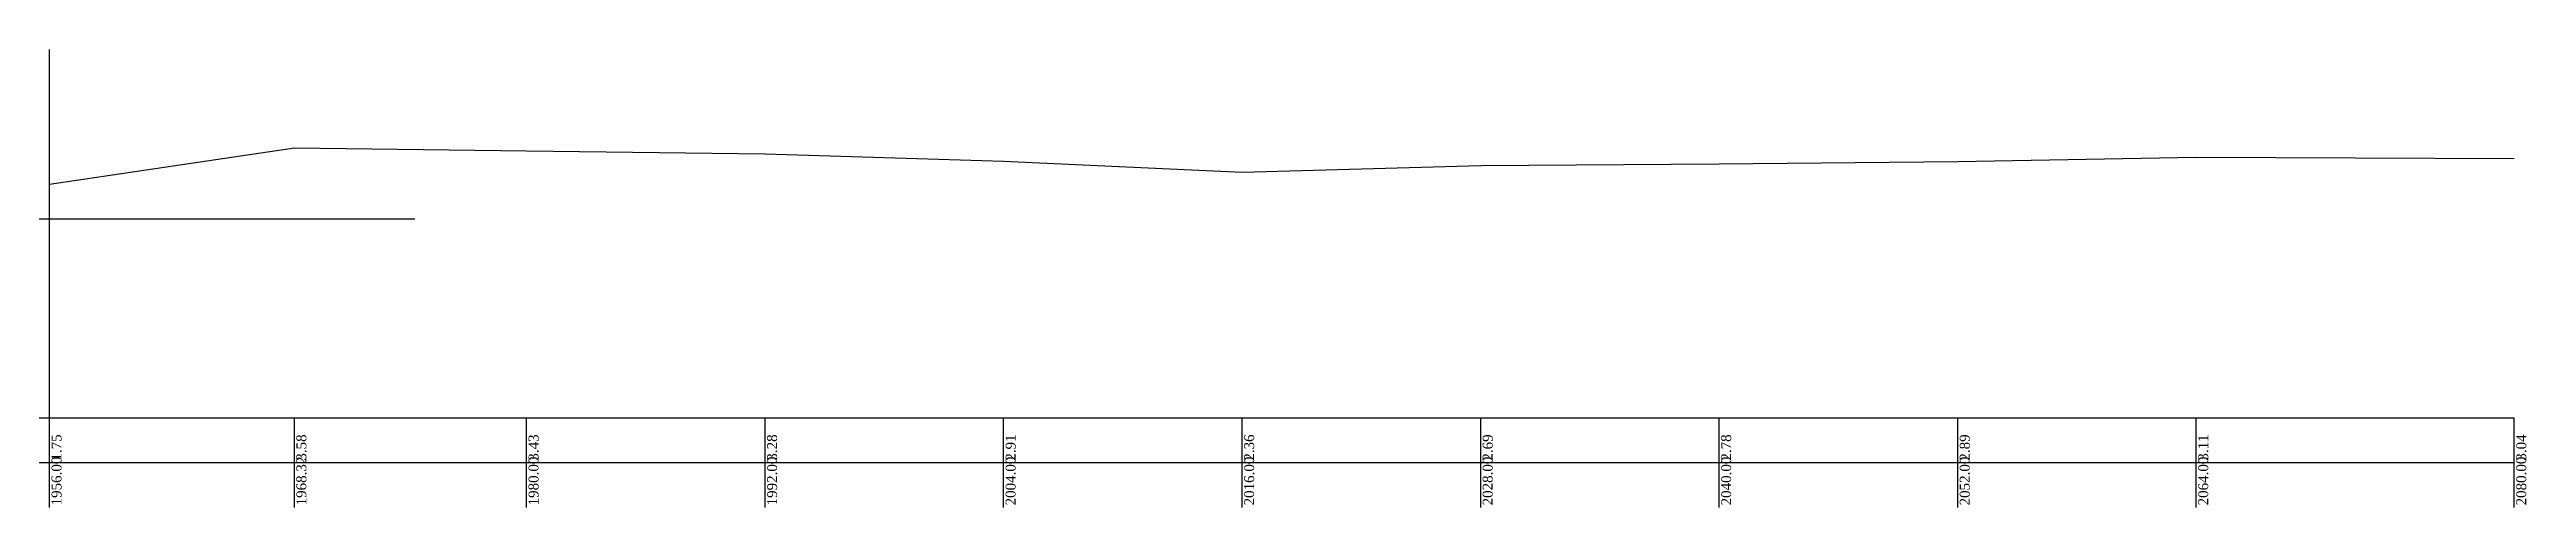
# Model space of a CAD drawing. Header units: metres. Extents: x -148477 to 168932, y -55673 to -2736.
# Drawn here: x -23921.4 to -23796.8, y -16426.3 to -16403.2 of the extents above; entities that cross this region are included whole.
import ezdxf

# ---------------------------------------------------------------- set-up
doc = ezdxf.new("R2010")
doc.units = ezdxf.units.M
doc.styles.add('liza', font='times.ttf', dxfattribs={"height": 2})

msp = doc.modelspace()

# ---------------------------------------------------------------- texts
at = {"linetype": 'Continuous', "lineweight": -3, "ltscale": 0.5, "char_height": 0.5, "width": 2.150000000001455, "attachment_point": 1, "rotation": 89.99999999999999, "style": 'liza'}
for s, insert in [('1.75', (-23921.26617636132, -16423.90621661048)), ('3.58', (-23908.94617636132, -16423.90621661048)), ('3.43', (-23897.26617636132, -16423.90621661048)), ('3.28', (-23885.26617636132, -16423.90621661048)), ('2.91', (-23873.26617636132, -16423.90621661048)), ('2.36', (-23861.26617636132, -16423.90621661048)), ('2.69', (-23849.26617636132, -16423.90621661048)), ('2.78', (-23837.26617636132, -16423.90621661048)), ('2.89', (-23825.26617636132, -16423.90621661048)), ('3.11', (-23813.26617636132, -16423.90621661048)), ('3.04', (-23797.26617636132, -16423.90621661048)), ('1956.00', (-23921.26617636132, -16426.15621661048)), ('1968.32', (-23908.94617636132, -16426.15621661048)), ('1980.00', (-23897.26617636132, -16426.15621661048)), ('1992.00', (-23885.26617636132, -16426.15621661048)), ('2004.00', (-23873.26617636132, -16426.15621661048)), ('2016.00', (-23861.26617636132, -16426.15621661048)), ('2028.00', (-23849.26617636132, -16426.15621661048)), ('2040.00', (-23837.26617636132, -16426.15621661048)), ('2052.00', (-23825.26617636132, -16426.15621661048)), ('2064.00', (-23813.26617636132, -16426.15621661048)), ('2080.00', (-23797.26617636132, -16426.15621661048))]:
    msp.add_mtext(s, dxfattribs=dict(at, insert=insert))

# ---------------------------------------------------------------- linework, layer by layer
at = {"linetype": 'Continuous', "lineweight": -3, "ltscale": 0.5}
for p, q in [((-23921.36617636132, -16421.75621661048), (-23921.36617636132, -16403.24037149462)), ((-25882.36617636132, -16411.75621661048), (-23902.99618694521, -16411.75621661048)), ((-25882.36617636132, -16421.75621661048), (-23797.36617636132, -16421.75621661048)), ((-23921.36617636132, -16426.25621661048), (-23921.36617636132, -16421.75621661048)), ((-23909.04617636132, -16426.25621661048), (-23909.04617636132, -16421.75621661048)), ((-23897.36617636132, -16426.25621661048), (-23897.36617636132, -16421.75621661048)), ((-23885.36617636132, -16426.25621661048), (-23885.36617636132, -16421.75621661048)), ((-23873.36617636132, -16426.25621661048), (-23873.36617636132, -16421.75621661048)), ((-23861.36617636132, -16426.25621661048), (-23861.36617636132, -16421.75621661048)), ((-23849.36617636132, -16426.25621661048), (-23849.36617636132, -16421.75621661048)), ((-23837.36617636132, -16426.25621661048), (-23837.36617636132, -16421.75621661048)), ((-23825.36617636132, -16426.25621661048), (-23825.36617636132, -16421.75621661048)), ((-23813.36617636132, -16426.25621661048), (-23813.36617636132, -16421.75621661048)), ((-23797.36617636132, -16426.25621661048), (-23797.36617636132, -16421.75621661048)), ((-25882.36617636132, -16424.00621661048), (-23797.36617636132, -16424.00621661048))]:
    msp.add_line(p, q, dxfattribs=at)
at = {"color": 6, "linetype": 'Continuous', "lineweight": -3, "ltscale": 0.5}
msp.add_lwpolyline([(-23921.36617636132, -16410.00621661048), (-23909.04617636132, -16408.17621661048), (-23897.36617636132, -16408.32621661048), (-23885.36617636132, -16408.47621661048), (-23873.36617636132, -16408.84621661048), (-23861.36617636132, -16409.39621661048), (-23849.36617636132, -16409.06621661048), (-23837.36617636132, -16408.97621661048), (-23825.36617636132, -16408.86621661048), (-23813.36617636132, -16408.64621661048), (-23797.36617636132, -16408.71621661048)], dxfattribs=at)

msp.set_redraw_order([(e.dxf.handle, doc.entitydb.next_handle()) for e in msp.query("TEXT MTEXT ATTDEF DIMENSION ARC_DIMENSION")])  # texts and dimensions are drawn at this point

doc.saveas('drawing.dxf')
